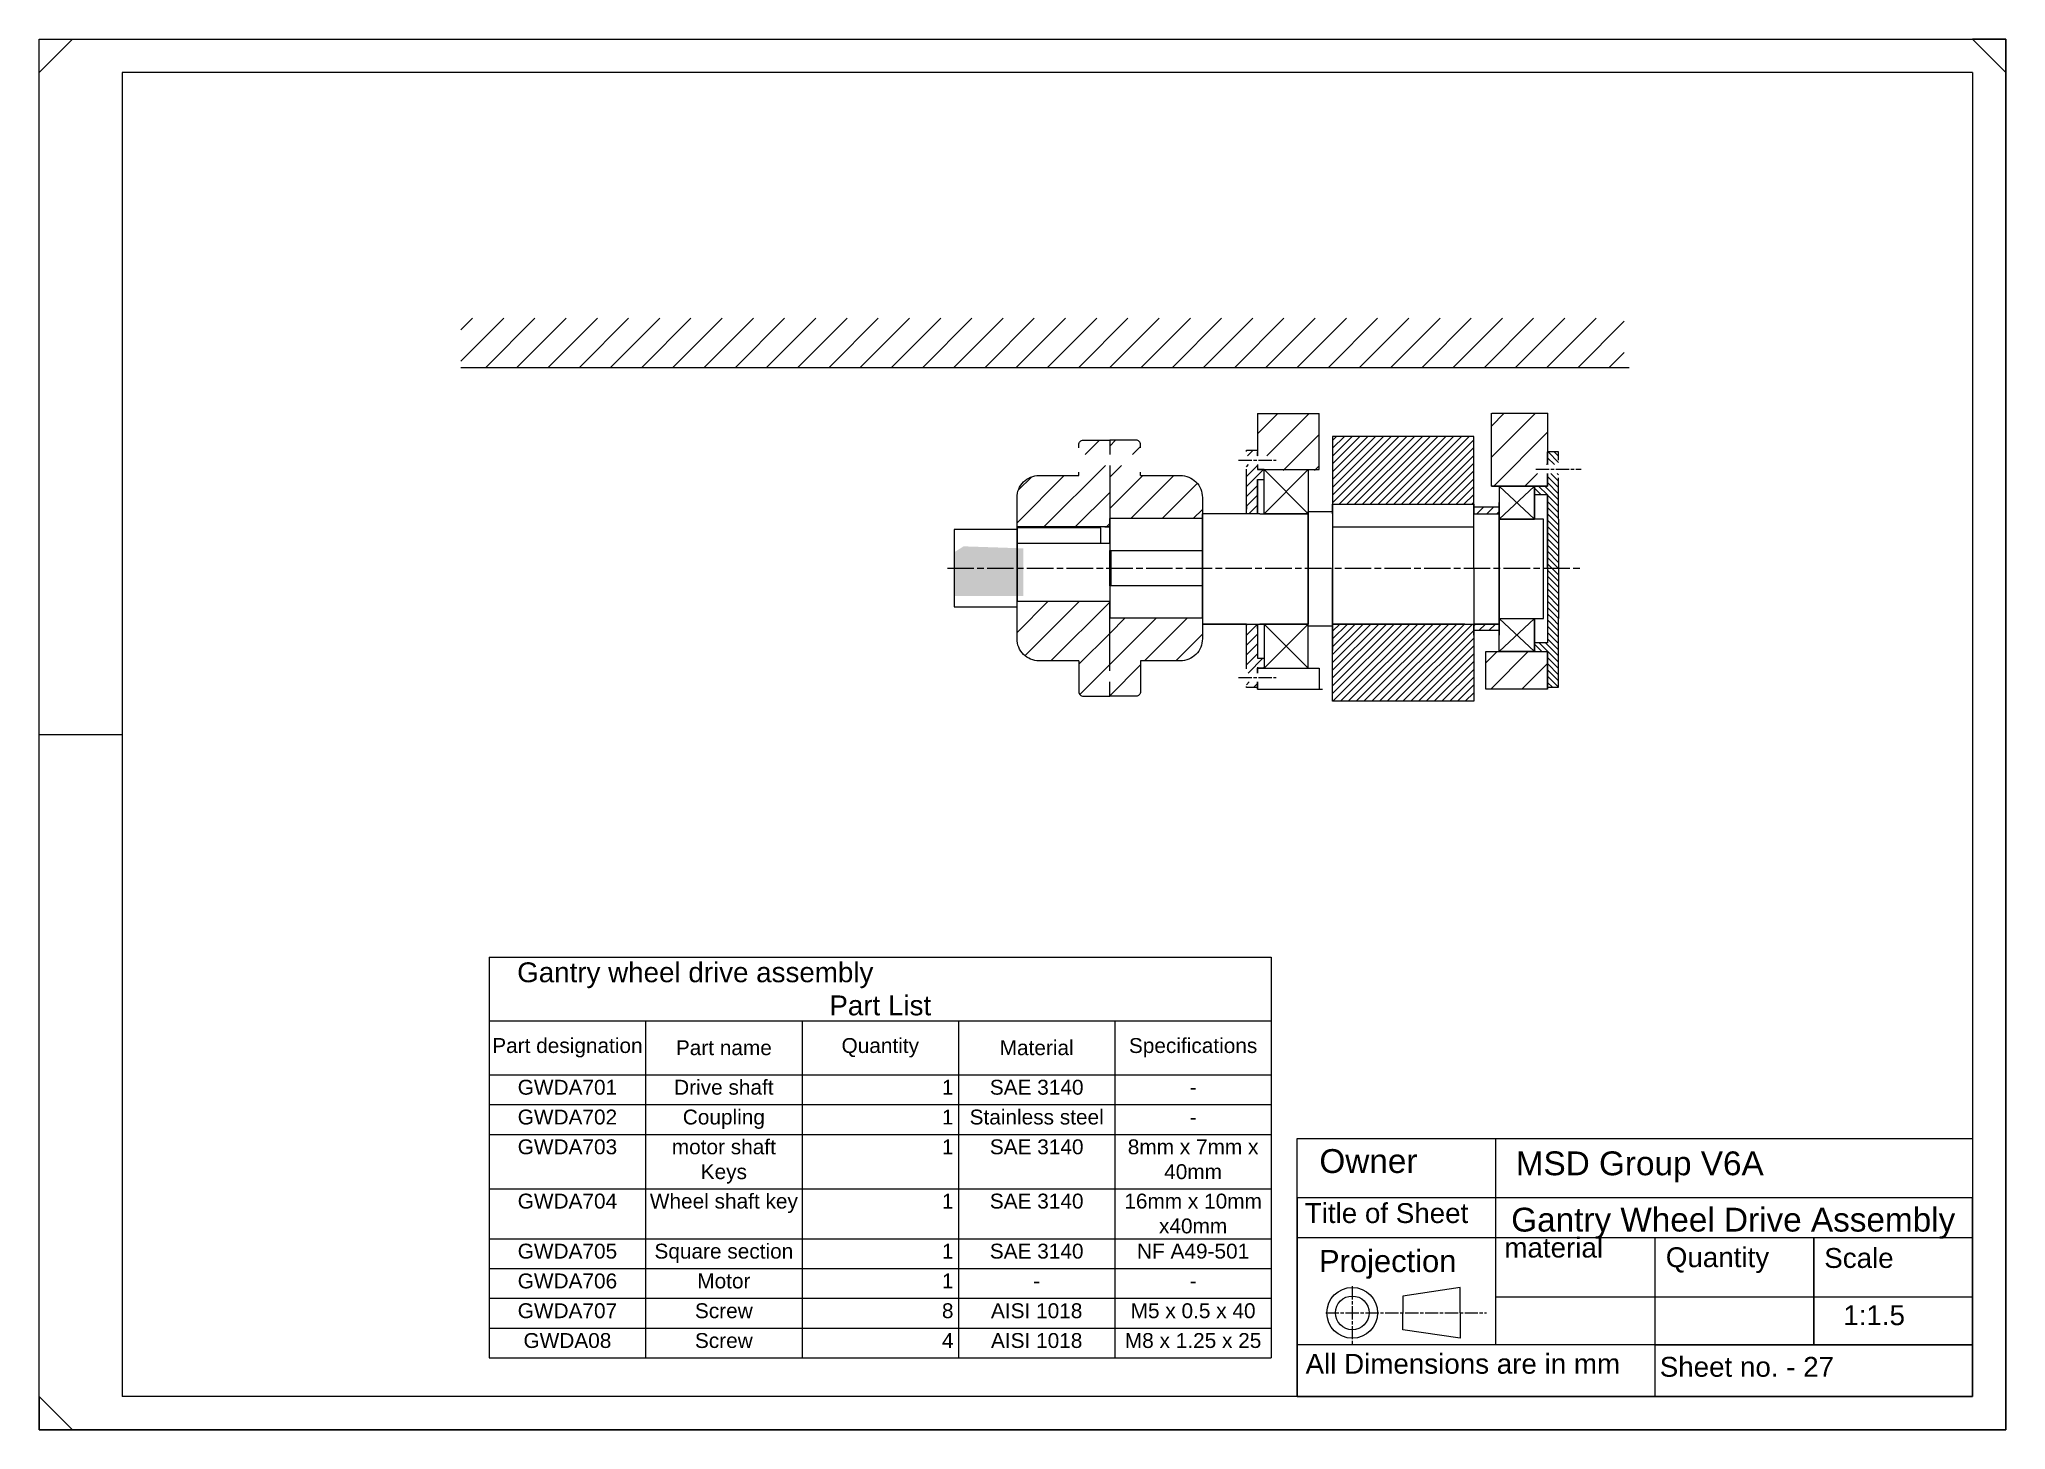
# Model space of a CAD drawing. Header units: millimetres. Extents: x -15074 to 21675, y -7568 to 6574.
# Drawn here: x -14671 to -13780, y -2245 to -1615 of the extents above; entities that cross this region are included whole.
import ezdxf

# ---------------------------------------------------------------- set-up
doc = ezdxf.new("R2010")
doc.units = ezdxf.units.MM
for name, pattern in [('AM_ISO08W050', [18, 12, -1.5, 3, -1.5]), ('AM_ISO08W050x2', [9, 6, -0.75, 1.5, -0.75]), ('Amconstr', [9999, 9999, 0])]:
    doc.linetypes.add(name, pattern=pattern)
for name, color, linetype, lineweight in [('AM_4', 92, 'Continuous', 25), ('AM_7', 142, 'AM_ISO08W050', 25), ('AM_8', 1, 'Continuous', 25), ('AM_CL', 1, 'Amconstr', 25)]:
    doc.layers.add(name, color=color, linetype=linetype, lineweight=lineweight)
doc.styles.get("Standard").update_dxf_attribs({"font": 'arial.ttf'})
doc.linetypes.add('Amzigzag', pattern='A,0.0001,[136,genltshp.shx,S=0.04,R=0,X=0,Y=0],-11', length=11.0001)
pattern_1 = [(45, (-17319.0315, -3584.497), (-2.245064, 2.245064), [])]
pattern_2 = [(135, (-338765.5986, -106396.4363), (-1.414213562, -1.414213562), [])]
pattern_3 = [(45, (-22267.2, -4407.257), (-7.071068, 7.071068), [])]
pattern_4 = [(45, (-16763.629, -3351.168), (-7.071068, 7.071068), [])]

msp = doc.modelspace()

# ---------------------------------------------------------------- texts
at = {"attachment_point": 1}
for s, width, gutter_width, heights, insert, char_height in [(' Owner', 75.92647, 22.5, [0], (-14095.556, -2118.009), 10.8), ('MSD Group V6A', 169.10896, 22.5, [0], (-14002.374, -2119.043), 10.8), ('Title of Sheet', 82.13864, 22.5, [0], (-14097.972, -2142.492), 9), ('Gantry Wheel Drive Assembly', 242.8387, 22.5, [0], (-14004.445, -2144.561), 10.8), ('Projection', 91.82755, 50.122, [0], (-14091.548, -2163.718), 10.0244), ('material', 68.15644, 22.5, [0], (-14007.551, -2158.131), 9), ('Quantity', 60.39605, 22.5, [0], (-13934.385, -2162.492), 9), ('Scale', 62.12165, 22.5, [0], (-13862.6, -2162.837), 9), ('\\pxi-3,l4,t4;1:1.5', 61.42069, 22.5, [0], (-13862.99, -2188.772), 9), ('All Dimensions are in mm', 173.76882, 22.5, [0], (-14097.627, -2210.768), 9), ('Sheet no. - 27', 130.8006, 22.5, [3.259], (-13937.146, -2212.148), 9)]:
    msp.add_mtext_dynamic_manual_height_columns(s, width=width, gutter_width=gutter_width, heights=heights, dxfattribs=dict(at, insert=insert, char_height=char_height))

# ---------------------------------------------------------------- blocks, each defined once
blk = doc.blocks.new('*T276')
at = {"color": 0, "linetype": 'ByBlock', "lineweight": -2, "transparency": 16777216}
for p, q in [((0, 0), (354.39, 0)), ((0, 0), (0, -181.56)), ((354.39, 0), (354.39, -181.56)), ((0, -28.8), (354.39, -28.8)), ((70.88, -28.8), (70.88, -181.56)), ((141.76, -28.8), (141.76, -181.56)), ((212.63, -28.8), (212.63, -181.56)), ((283.51, -28.8), (283.51, -181.56)), ((0, -53.29), (354.39, -53.29)), ((0, -66.79), (354.39, -66.79)), ((0, -80.29), (354.39, -80.29)), ((0, -104.88), (354.39, -104.88)), ((0, -127.56), (354.39, -127.56)), ((0, -141.06), (354.39, -141.06)), ((0, -154.56), (354.39, -154.56)), ((0, -168.06), (354.39, -168.06)), ((0, -181.56), (354.39, -181.56))]:
    blk.add_line(p, q, dxfattribs=at)
at = {"color": 0, "transparency": 16777216}
for s, insert, char_height, width, attachment_point in [('Gantry wheel drive assembly                                                 Part List', (177.2, -14.4), 9, 349.8916, 5), ('Part designation', (35.44, -41.04), 6.75, 66.3783, 5), ('Part name', (106.32, -41.04), 6.75, 66.3783, 5), ('Quantity', (177.2, -41.04), 6.75, 66.3783, 5), ('Material', (248.07, -41.04), 6.75, 66.3783, 5), ('Specifications', (318.95, -41.04), 6.75, 66.3783, 5), ('GWDA701', (35.44, -55.54), 6.75, 66.3783, 2), ('Drive shaft', (106.32, -55.54), 6.75, 66.3783, 2), ('1', (210.38, -55.54), 6.75, 66.3783, 3), ('SAE 3140', (248.07, -55.54), 6.75, 66.3783, 2), ('-', (318.95, -55.54), 6.75, 66.3783, 2), ('GWDA702', (35.44, -69.04), 6.75, 66.3783, 2), ('Coupling', (106.32, -69.04), 6.75, 66.3783, 2), ('1', (210.38, -69.04), 6.75, 66.3783, 3), ('Stainless steel', (248.07, -69.04), 6.75, 66.3783, 2), ('-', (318.95, -69.04), 6.75, 66.3783, 2), ('GWDA703', (35.44, -82.54), 6.75, 66.3783, 2), ('motor shaft Keys', (106.32, -82.54), 6.75, 66.3783, 2), ('1', (210.38, -82.54), 6.75, 66.3783, 3), ('SAE 3140', (248.07, -82.54), 6.75, 66.3783, 2), ('8mm x 7mm x 40mm', (318.95, -82.54), 6.75, 66.3783, 2), ('Wheel shaft key', (106.32, -107.13), 6.75, 66.3783, 2), ('GWDA704', (35.44, -107.13), 6.75, 66.3783, 2), ('1', (210.38, -107.13), 6.75, 66.3783, 3), ('SAE 3140', (248.07, -107.13), 6.75, 66.3783, 2), ('16mm x 10mm x40mm', (318.95, -107.13), 6.75, 66.3783, 2), ('GWDA705', (35.44, -129.81), 6.75, 66.3783, 2), ('Square section', (106.32, -129.81), 6.75, 66.3783, 2), ('1', (210.38, -129.81), 6.75, 66.3783, 3), ('SAE 3140', (248.07, -129.81), 6.75, 66.3783, 2), ('NF A49-501', (318.95, -129.81), 6.75, 66.3783, 2), ('GWDA706', (35.44, -143.31), 6.75, 66.3783, 2), ('Motor', (106.32, -143.31), 6.75, 66.3783, 2), ('1', (210.38, -143.31), 6.75, 66.3783, 3), ('-', (248.07, -143.31), 6.75, 66.3783, 2), ('-', (318.95, -143.31), 6.75, 66.3783, 2), ('GWDA707', (35.44, -156.81), 6.75, 66.3783, 2), ('Screw', (106.32, -156.81), 6.75, 66.3783, 2), ('8', (210.38, -156.81), 6.75, 66.3783, 3), ('AISI 1018', (248.07, -156.81), 6.75, 66.3783, 2), ('M5 x 0.5 x 40', (318.95, -156.81), 6.75, 66.3783, 2), ('GWDA08', (35.44, -170.31), 6.75, 66.3783, 2), ('Screw', (106.32, -170.31), 6.75, 66.3783, 2), ('4', (210.38, -170.31), 6.75, 66.3783, 3), ('AISI 1018', (248.07, -170.31), 6.75, 66.3783, 2), ('M8 x 1.25 x 25', (318.95, -170.31), 6.75, 66.3783, 2)]:
    blk.add_mtext(s, dxfattribs=dict(at, insert=insert, char_height=char_height, width=width, attachment_point=attachment_point))

# ---------------------------------------------------------------- hatches: boundary and pattern name
h = msp.add_hatch()
h.set_pattern_fill('ANSI31', color=256)
h.set_pattern_definition(pattern_1)
h.paths.add_polyline_path([(-14119.425, -1801.228), (-14124.425, -1801.228), (-14124.425, -1801.855), (-14124.425, -1803.855), (-14123.725, -1803.855), (-14123.025, -1803.855), (-14119.425, -1803.855)])
h.paths.add_polyline_path([(-14119.425, -1906.319), (-14123.025, -1906.319), (-14123.725, -1906.319), (-14124.425, -1906.319), (-14124.425, -1908.319), (-14124.425, -1908.768), (-14119.425, -1908.768)])
h.paths.add_polyline_path([(-14119.425, -1880.073), (-14124.425, -1880.073), (-14124.425, -1900.319), (-14124.425, -1902.319), (-14123.725, -1902.319), (-14123.025, -1902.319), (-14119.425, -1902.319), (-14119.425, -1900.073), (-14116.425, -1900.073), (-14116.425, -1895.587), (-14119.425, -1895.587)])
h.paths.add_polyline_path([(-14124.425, -1830.073), (-14119.425, -1830.073), (-14119.425, -1814.559), (-14116.425, -1814.559), (-14116.425, -1810.073), (-14119.425, -1810.073), (-14119.425, -1807.855), (-14123.025, -1807.855), (-14123.725, -1807.855), (-14124.425, -1807.855), (-14124.425, -1809.855)])
h = msp.add_hatch()
h.set_pattern_fill('ANSI31', color=256)
h.set_pattern_definition(pattern_1)
h.paths.add_polyline_path([(-14009.96, -1830.073), (-14009.96, -1827.073), (-14021.393, -1827.073), (-14021.393, -1830.073)])
h.paths.add_polyline_path([(-14009.96, -1883.073), (-14009.96, -1880.073), (-14021.393, -1880.073), (-14021.393, -1882.087), (-14021.376, -1882.087), (-14021.376, -1883.073)])
at = {"layer": 'AM_8'}
h = msp.add_hatch(dxfattribs=at)
h.set_pattern_fill('_U', color=256, scale=10, angle=45, style=0, pattern_type=0)
h.set_pattern_definition(pattern_4)
h.paths.add_polyline_path([(-14480.425, -1763.766), (-13953.287, -1763.766), (-13953.287, -1741.468), (-14480.425, -1741.468)])
at = {"layer": 'AM_8', "true_color": 0x000000}
h = msp.add_hatch(dxfattribs=at)
h.set_pattern_fill('_U', color=18, scale=10, angle=45, style=0, pattern_type=0)
h.set_pattern_definition([(45, (-20794.453, -3929.301), (-7.071068, 7.071068), [])])
edge = h.paths.add_edge_path()
edge.add_line((-14119.425, -1807.855), (-14109.025, -1807.855))
edge.add_line((-14109.025, -1807.855), (-14108.425, -1807.255))
edge.add_line((-14108.425, -1807.255), (-14108.425, -1804.455))
edge.add_line((-14108.425, -1804.455), (-14109.025, -1803.855))
edge.add_line((-14109.025, -1803.855), (-14119.425, -1803.855))
edge.add_line((-14119.425, -1784.682), (-14119.425, -1803.855))
edge.add_line((-14091.425, -1784.682), (-14119.425, -1784.682))
edge.add_line((-14091.425, -1810.587), (-14091.425, -1784.682))
edge.add_line((-14119.425, -1810.073), (-14091.425, -1810.073))
edge.add_line((-14119.425, -1807.855), (-14119.425, -1810.587))
h.paths.add_polyline_path([(-14109.025, -1807.855), (-14108.425, -1807.255), (-14108.425, -1804.455), (-14109.025, -1803.855), (-14119.425, -1803.855), (-14119.425, -1807.855)], flags=16)
h.paths.add_polyline_path([(-14109.025, -1807.855), (-14108.425, -1807.255), (-14108.425, -1804.455), (-14109.025, -1803.855), (-14119.425, -1803.855), (-14119.425, -1807.855)], flags=16)
h = msp.add_hatch(dxfattribs=at)
h.set_pattern_fill('_U', color=18, scale=10, angle=45, style=0, pattern_type=0)
h.set_pattern_definition([(45, (-20790.988, -3929.301), (-7.071068, 7.071068), [])])
edge = h.paths.add_edge_path(flags=0)
edge.add_line((-13987.96, -1807.837), (-13998.36, -1807.837))
edge.add_line((-13998.36, -1807.837), (-13998.96, -1808.437))
edge.add_line((-13998.96, -1808.437), (-13998.96, -1811.237))
edge.add_line((-13998.96, -1811.237), (-13998.36, -1811.837))
edge.add_line((-13998.36, -1811.837), (-13987.96, -1811.837))
edge.add_line((-13987.96, -1817.587), (-13987.96, -1811.837))
edge.add_line((-14013.453, -1817.587), (-13987.96, -1817.587))
edge.add_line((-14013.453, -1784.565), (-14013.453, -1817.587))
edge.add_line((-13987.96, -1784.565), (-14013.453, -1784.565))
edge.add_line((-13987.96, -1807.837), (-13987.96, -1784.565))
edge = h.paths.add_edge_path(flags=0)
edge.add_line((-13987.96, -1807.837), (-13998.36, -1807.837))
edge.add_line((-13987.96, -1811.837), (-13987.96, -1807.837))
edge.add_line((-13998.36, -1811.837), (-13987.96, -1811.837))
edge.add_line((-13998.96, -1811.237), (-13998.36, -1811.837))
edge.add_line((-13998.96, -1808.437), (-13998.96, -1811.237))
edge.add_line((-13998.36, -1807.837), (-13998.96, -1808.437))
edge = h.paths.add_edge_path(flags=0)
edge.add_line((-13987.96, -1807.837), (-13998.36, -1807.837))
edge.add_line((-13987.96, -1811.837), (-13987.96, -1807.837))
edge.add_line((-13998.36, -1811.837), (-13987.96, -1811.837))
edge.add_line((-13998.96, -1811.237), (-13998.36, -1811.837))
edge.add_line((-13998.96, -1808.437), (-13998.96, -1811.237))
edge.add_line((-13998.36, -1807.837), (-13998.96, -1808.437))
h = msp.add_hatch(dxfattribs=at)
h.set_pattern_fill('_U', color=18, scale=10, angle=45, style=0, pattern_type=0)
h.set_pattern_definition(pattern_4)
edge = h.paths.add_edge_path()
edge.add_line((-14200.375, -1798.766), (-14200.375, -1803.266))
edge.add_line((-14200.375, -1803.266), (-14186.375, -1803.266))
edge.add_line((-14186.375, -1803.266), (-14186.375, -1796.766))
edge.add_line((-14186.375, -1796.766), (-14198.375, -1796.766))
edge.add_arc((-14198.375, -1798.766), 2, 90, 180)
h = msp.add_hatch(dxfattribs=at)
h.set_pattern_fill('_U', color=18, scale=10, angle=45, style=0, pattern_type=0)
h.set_pattern_definition(pattern_3)
edge = h.paths.add_edge_path(flags=0)
edge.add_line((-14172.375, -1803.266), (-14186.375, -1803.266))
edge.add_line((-14186.375, -1796.766), (-14186.375, -1803.266))
edge.add_line((-14174.375, -1796.766), (-14186.375, -1796.766))
edge.add_arc((-14174.375, -1798.766), 2, 0, 90)
edge.add_line((-14172.375, -1803.266), (-14172.375, -1798.766))
edge = h.paths.add_edge_path(flags=0)
edge.add_line((-14186.375, -1808.266), (-14172.375, -1808.266))
edge.add_line((-14172.375, -1812.766), (-14172.375, -1808.266))
edge.add_line((-14154.375, -1812.766), (-14172.375, -1812.766))
edge.add_arc((-14154.375, -1822.766), 10, 0, 90)
edge.add_line((-14144.375, -1832.266), (-14144.375, -1822.766))
edge.add_line((-14186.375, -1832.266), (-14144.375, -1832.266))
edge.add_line((-14186.375, -1808.266), (-14186.375, -1832.266))
edge = h.paths.add_edge_path(flags=0)
edge.add_line((-14186.375, -1808.266), (-14172.375, -1808.266))
edge.add_line((-14186.375, -1803.266), (-14186.375, -1808.266))
edge.add_line((-14172.375, -1803.266), (-14186.375, -1803.266))
edge.add_line((-14172.375, -1808.266), (-14172.375, -1803.266))
edge = h.paths.add_edge_path(flags=0)
edge.add_line((-14186.375, -1808.266), (-14172.375, -1808.266))
edge.add_line((-14186.375, -1803.266), (-14186.375, -1808.266))
edge.add_line((-14172.375, -1803.266), (-14186.375, -1803.266))
edge.add_line((-14172.375, -1808.266), (-14172.375, -1803.266))
h = msp.add_hatch(dxfattribs=at)
h.set_pattern_fill('_U', color=18, scale=2.5, angle=45, style=0, pattern_type=0)
h.set_pattern_definition([(45, (-17319.0315, -3584.497), (-1.767767, 1.767767), [])])
h.paths.add_polyline_path([(-14021.425, -1795.087), (-14085.425, -1795.087), (-14085.425, -1825.773), (-14021.425, -1825.773)])
h = msp.add_hatch(dxfattribs=at)
h.set_pattern_fill('_U', color=18, scale=10, angle=45, style=0, pattern_type=0)
h.set_pattern_definition(pattern_4)
edge = h.paths.add_edge_path()
edge.add_line((-14186.375, -1808.266), (-14200.375, -1808.266))
edge.add_line((-14200.375, -1808.266), (-14200.375, -1812.766))
edge.add_line((-14200.375, -1812.766), (-14218.375, -1812.766))
edge.add_arc((-14218.375, -1822.766), 10, 90, 180)
edge.add_line((-14228.375, -1822.766), (-14228.375, -1836.101))
edge.add_line((-14228.375, -1836.101), (-14186.375, -1836.101))
edge.add_line((-14186.375, -1836.101), (-14186.375, -1808.266))
h = msp.add_hatch(dxfattribs=at)
h.set_pattern_fill('_U', color=18, scale=2, angle=135, style=0, pattern_type=0)
h.set_pattern_definition(pattern_2)
h.paths.add_polyline_path([(-13982.96, -1807.837), (-13987.96, -1807.837), (-13987.96, -1802.087), (-13982.96, -1802.087)], flags=0)
h.paths.add_polyline_path([(-13987.96, -1811.837), (-13982.96, -1811.837), (-13982.96, -1832.546), (-13987.96, -1832.546), (-13987.96, -1821.587), (-13993.96, -1821.587), (-13993.96, -1817.587), (-13987.96, -1817.587)], flags=0)
edge = h.paths.add_edge_path(flags=0)
edge.add_line((-13987.96, -1811.837), (-13982.96, -1811.837))
edge.add_line((-13987.96, -1811.837), (-13987.96, -1807.837))
edge.add_line((-13982.96, -1807.837), (-13987.96, -1807.837))
edge.add_line((-13982.96, -1807.837), (-13982.96, -1811.837))
edge = h.paths.add_edge_path(flags=0)
edge.add_line((-13987.96, -1811.837), (-13982.96, -1811.837))
edge.add_line((-13987.96, -1811.837), (-13987.96, -1807.837))
edge.add_line((-13982.96, -1807.837), (-13987.96, -1807.837))
edge.add_line((-13982.96, -1807.837), (-13982.96, -1811.837))
h = msp.add_hatch(dxfattribs=at)
h.set_pattern_fill('_U', color=18, scale=2, angle=135, style=0, pattern_type=0)
h.set_pattern_definition(pattern_2)
h.paths.add_polyline_path([(-13982.96, -1832.587), (-13982.96, -1877.587), (-13987.96, -1877.587), (-13987.96, -1832.587)])
at = {"layer": 'AM_8', "true_color": 0xffffff}
h = msp.add_hatch(dxfattribs=at)
h.set_pattern_fill('_U', scale=0.0001, angle=45, style=0, pattern_type=0)
h.set_pattern_definition([(45, (-22267.20010603, -4407.25667706), (-7.07106781187e-05, 7.07106781187e-05), [])])
h.paths.add_polyline_path([(-14256.911, -1847.616), (-14256.911, -1861.916), (-14256.911, -1867.371), (-14225.56, -1867.371), (-14225.56, -1845.785), (-14252.585, -1844.869)])
at = {"layer": 'AM_8', "true_color": 0x000000}
h = msp.add_hatch(dxfattribs=at)
h.set_pattern_fill('_U', color=18, scale=10, angle=45, style=0, pattern_type=0)
h.set_pattern_definition(pattern_3)
edge = h.paths.add_edge_path()
edge.add_arc((-14218.375, -1886.766), 10, 180, 270)
edge.add_line((-14218.375, -1896.766), (-14200.375, -1896.766))
edge.add_line((-14200.375, -1896.766), (-14200.375, -1910.766))
edge.add_arc((-14198.375, -1910.766), 2, 180, 270)
edge.add_line((-14198.375, -1912.766), (-14186.375, -1912.766))
edge.add_line((-14186.375, -1912.766), (-14186.375, -1869.766))
edge.add_line((-14186.375, -1869.766), (-14228.375, -1869.766))
edge.add_line((-14228.375, -1869.766), (-14228.375, -1886.766))
h = msp.add_hatch(dxfattribs=at)
h.set_pattern_fill('_U', color=18, scale=10, angle=45, style=0, pattern_type=0)
h.set_pattern_definition(pattern_3)
edge = h.paths.add_edge_path()
edge.add_line((-14186.375, -1912.766), (-14174.375, -1912.766))
edge.add_arc((-14174.375, -1910.766), 2, 270, 360)
edge.add_line((-14172.375, -1910.766), (-14172.375, -1896.766))
edge.add_line((-14172.375, -1896.766), (-14154.375, -1896.766))
edge.add_arc((-14154.375, -1886.766), 10, 270, 360)
edge.add_line((-14144.375, -1886.766), (-14144.375, -1877.266))
edge.add_line((-14144.375, -1877.266), (-14186.375, -1877.266))
edge.add_line((-14186.375, -1877.266), (-14186.375, -1912.766))
h = msp.add_hatch(dxfattribs=at)
h.set_pattern_fill('_U', color=18, scale=2, angle=135, style=0, pattern_type=0)
h.set_pattern_definition(pattern_2)
h.paths.add_polyline_path([(-13993.96, -1892.587), (-13993.96, -1888.587), (-13987.96, -1888.587), (-13987.96, -1877.587), (-13982.96, -1877.587), (-13982.96, -1908.704), (-13987.96, -1908.704), (-13987.96, -1892.587)])
h = msp.add_hatch(dxfattribs=at)
h.set_pattern_fill('_U', color=18, scale=2.5, angle=45, style=0, pattern_type=0)
h.set_pattern_definition([(45, (-17318.999, -3582.483), (-1.767767, 1.767767), [])])
h.paths.add_polyline_path([(-14021.393, -1880.073), (-14085.393, -1880.073), (-14085.393, -1915.073), (-14021.393, -1915.073)])
h = msp.add_hatch(dxfattribs=at)
h.set_pattern_fill('_U', color=18, scale=10, angle=45, style=0, pattern_type=0)
h.set_pattern_definition([(45, (-339170.722, -106321.976), (-7.0710678, 7.0710678), [])])
h.paths.add_polyline_path([(-13987.96, -1892.587), (-13987.96, -1909.587), (-14015.96, -1909.587), (-14015.96, -1892.587)])

# ---------------------------------------------------------------- linework, layer by layer
for p, q in [((-14671.394, -1630.131), (-14656.394, -1615.131)), ((-13780.394, -1630.131), (-13795.394, -1615.131)), ((-14633.894, -1630.131), (-14633.894, -1645.131)), ((-13795.394, -1630.131), (-13795.394, -1645.131)), ((-14480.425, -1763.766), (-13950.986, -1763.766)), ((-14124.425, -1801.855), (-14124.425, -1801.228)), ((-14096.425, -1830.073), (-14116.425, -1810.073)), ((-14116.425, -1810.073), (-14116.425, -1810.073)), ((-14116.425, -1830.073), (-14096.425, -1810.073)), ((-14009.96, -1832.587), (-13993.96, -1817.587)), ((-13993.96, -1832.587), (-14009.96, -1817.587)), ((-13993.96, -1817.587), (-13993.96, -1832.587)), ((-13993.96, -1817.587), (-13987.96, -1817.587)), ((-14118.386, -1830.073), (-14144.425, -1830.113)), ((-14144.425, -1830.113), (-14144.325, -1879.419)), ((-14009.96, -1882.087), (-14009.96, -1827.087)), ((-14256.911, -1843.56), (-14256.911, -1865.972)), ((-14228.375, -1843.56), (-14228.375, -1869.766)), ((-14188.609, -1836.101), (-14186.375, -1836.101)), ((-14009.96, -1877.587), (-13993.96, -1892.587)), ((-13993.96, -1877.587), (-14009.96, -1892.587)), ((-13993.96, -1892.587), (-13993.96, -1877.587)), ((-14124.425, -1880.073), (-14144.375, -1880.073)), ((-14144.375, -1880.073), (-14096.425, -1880.073)), ((-14116.425, -1900.073), (-14096.425, -1880.073)), ((-14116.425, -1880.073), (-14096.425, -1900.073)), ((-14021.425, -1882.087), (-14021.376, -1882.087)), ((-14015.96, -1892.587), (-13987.96, -1892.587)), ((-14124.425, -1908.768), (-14124.425, -1908.319)), ((-14119.425, -1909.587), (-14091.425, -1909.587)), ((-14118.025, -1909.587), (-14090.025, -1909.587)), ((-14671.394, -1930.131), (-14633.894, -1930.131)), ((-14027.605, -2180.695), (-14053.564, -2184.564)), ((-14027.605, -2184.564), (-14027.605, -2180.695)), ((-14076.469, -2192.195), (-14076.469, -2192.195)), ((-14076.469, -2192.195), (-14076.469, -2192.195)), ((-14027.605, -2203.695), (-14053.564, -2199.826)), ((-14027.605, -2199.826), (-14027.605, -2203.695)), ((-13939.394, -2206.731), (-13939.394, -2230.131)), ((-14671.394, -2230.131), (-14656.394, -2245.131))]:
    msp.add_line(p, q)
for points in [[(-14671.394, -1615.131), (-13780.394, -1615.131), (-13780.394, -2245.131), (-14671.394, -2245.131)], [(-14085.425, -1825.773), (-14021.425, -1825.773), (-14021.425, -1795.087), (-14085.425, -1795.087)], [(-14096.425, -1830.073), (-14116.425, -1830.073), (-14116.425, -1810.073), (-14096.425, -1810.073)], [(-14013.453, -1817.587), (-13987.96, -1817.587), (-13987.96, -1817.587), (-14013.453, -1817.587)], [(-14009.96, -1832.587), (-13993.96, -1832.587), (-13993.96, -1817.587), (-14009.96, -1817.587)], [(-14085.425, -1881.073), (-14096.425, -1881.073), (-14096.425, -1829.073), (-14085.425, -1829.073)], [(-14021.393, -1830.073), (-14009.96, -1830.073), (-14009.96, -1827.073), (-14021.393, -1827.073)], [(-14228.375, -1837.266), (-14256.911, -1837.266), (-14256.911, -1872.266), (-14228.375, -1872.266)], [(-14186.361, -1836.101), (-14228.375, -1836.101), (-14228.375, -1843.431), (-14186.361, -1843.431)], [(-14228.375, -1843.431), (-14190.375, -1843.431), (-14190.375, -1836.431), (-14228.375, -1836.431)], [(-14186.361, -1846.766), (-14144.375, -1846.766), (-14144.375, -1862.766), (-14186.361, -1862.766)], [(-14185.749, -1846.766), (-14144.375, -1846.766), (-14144.375, -1862.766), (-14185.749, -1862.766)], [(-14009.96, -1877.587), (-13993.96, -1877.587), (-13993.96, -1892.587), (-14009.96, -1892.587)], [(-14096.425, -1880.073), (-14116.425, -1880.073), (-14116.425, -1900.073), (-14096.425, -1900.073)], [(-14085.393, -1880.073), (-14021.393, -1880.073), (-14021.393, -1915.073), (-14085.393, -1915.073)], [(-14021.393, -1880.073), (-14009.96, -1880.073), (-14009.96, -1883.073), (-14021.393, -1883.073)], [(-14015.96, -1892.587), (-13987.96, -1892.587), (-13987.96, -1909.587), (-14015.96, -1909.587)], [(-14101.394, -2113.131), (-13795.394, -2113.131), (-13795.394, -2230.131), (-14101.394, -2230.131)], [(-14101.394, -2230.131), (-13795.394, -2230.131), (-13795.394, -2140.131), (-14101.394, -2140.131)], [(-14101.394, -2230.131), (-13795.394, -2230.131), (-13795.394, -2158.131), (-14101.394, -2158.131)], [(-13867.394, -2158.131), (-13939.394, -2158.131), (-13939.394, -2206.731), (-13867.394, -2206.731)], [(-13795.394, -2158.131), (-13867.394, -2158.131), (-13867.394, -2206.731), (-13795.394, -2206.731)], [(-14101.394, -2230.131), (-13795.394, -2230.131), (-13795.394, -2206.731), (-14101.394, -2206.731)]]:
    msp.add_lwpolyline(points, close=True)
for points in [[(-14633.894, -2245.131), (-14671.394, -2245.131), (-14671.394, -1615.131), (-14633.894, -1615.131)], [(-14671.394, -1630.131), (-14671.394, -1615.131), (-13780.394, -1615.131), (-13780.394, -1630.131)], [(-13795.394, -2245.131), (-13780.394, -2245.131), (-13780.394, -1615.131), (-13795.394, -1615.131)], [(-14633.894, -1630.131), (-14633.894, -2230.131)], [(-13795.394, -1630.131), (-14633.894, -1630.131)], [(-13795.394, -1630.131), (-13795.394, -2230.131)], [(-14119.425, -1784.682), (-14119.425, -1803.855)], [(-14091.496, -1810.073), (-14091.496, -1784.682)], [(-13987.96, -1811.837), (-13987.96, -1817.587), (-14013.416, -1817.587), (-14013.416, -1784.565)], [(-13987.96, -1784.565), (-13987.96, -1807.837)], [(-14021.393, -1855.073), (-14021.393, -1795.073), (-14085.425, -1795.073), (-14085.425, -1855.073)], [(-14186.375, -1808.266), (-14186.375, -1832.266)], [(-14186.375, -1808.266), (-14186.375, -1832.266)], [(-14124.425, -1801.228), (-14119.425, -1801.228), (-14119.425, -1803.855)], [(-14119.425, -1807.826), (-14119.425, -1810.073), (-14091.425, -1810.073), (-14091.425, -1800.559)], [(-14119.425, -1803.855), (-14119.425, -1802.087)], [(-14119.425, -1803.855), (-14119.425, -1802.087)], [(-14119.425, -1807.855), (-14119.425, -1810.073)], [(-13987.96, -1807.837), (-13987.96, -1802.087)], [(-13987.96, -1807.837), (-13987.96, -1802.087)], [(-13982.96, -1805.837), (-13982.96, -1802.087), (-13987.96, -1802.087), (-13987.96, -1807.837)], [(-14200.375, -1812.766), (-14200.375, -1811.266)], [(-14172.375, -1812.766), (-14172.375, -1811.266)], [(-14124.425, -1828.087), (-14124.425, -1809.855)], [(-14119.425, -1814.559), (-14116.425, -1814.559), (-14116.425, -1810.073), (-14119.425, -1810.073)], [(-14119.425, -1828.059), (-14119.425, -1814.559)], [(-14119.425, -1814.587), (-14119.425, -1828.087)], [(-14009.96, -1817.587), (-13987.96, -1817.587), (-13987.96, -1811.837)], [(-14009.96, -1817.587), (-13987.96, -1817.587), (-13987.96, -1811.837)], [(-13987.96, -1821.587), (-13993.96, -1821.587), (-13993.96, -1817.587), (-13987.96, -1817.587)], [(-13987.96, -1811.837), (-13987.96, -1817.587)], [(-13982.96, -1832.587), (-13982.96, -1813.837)], [(-14124.425, -1826.087), (-14124.425, -1828.087)], [(-14119.425, -1828.087), (-14119.425, -1826.087)], [(-14085.425, -1830.073), (-14085.425, -1825.773), (-14021.393, -1825.773), (-14021.393, -1830.073)], [(-14009.96, -1828.059), (-14009.96, -1825.059)], [(-13987.96, -1821.587), (-13987.96, -1832.587)], [(-14186.375, -1877.266), (-14144.375, -1877.266), (-14144.375, -1832.266), (-14186.375, -1832.266)], [(-14186.375, -1836.101), (-14186.375, -1832.266), (-14186.361, -1832.266), (-14186.361, -1877.266), (-14186.375, -1877.266), (-14186.375, -1869.766)], [(-14124.425, -1830.073), (-14124.425, -1828.087)], [(-14119.425, -1828.087), (-14119.425, -1830.073)], [(-14119.425, -1830.073), (-14119.425, -1828.087)], [(-14118.425, -1830.073), (-14096.425, -1830.073), (-14096.425, -1880.073), (-14118.425, -1880.073)], [(-14085.425, -1829.073), (-14085.425, -1883.087)], [(-14085.425, -1830.073), (-14085.425, -1836.073), (-14021.393, -1836.073), (-14021.393, -1830.073)], [(-14021.376, -1828.087), (-14021.393, -1828.087)], [(-14021.393, -1836.073), (-14021.393, -1830.073), (-14009.96, -1830.073), (-14009.96, -1880.073), (-14021.393, -1880.073)], [(-14009.96, -1877.587), (-13989.768, -1877.587), (-13989.768, -1832.587), (-14009.96, -1832.587)], [(-14009.803, -1832.587), (-14009.803, -1832.439)], [(-13987.96, -1855.087), (-13987.96, -1832.587)], [(-13987.96, -1832.587), (-13987.96, -1877.587)], [(-13982.96, -1832.587), (-13982.96, -1877.587)], [(-14228.375, -1839.766), (-14228.375, -1869.766), (-14186.375, -1869.766)], [(-14186.361, -1839.766), (-14186.361, -1869.766), (-14186.375, -1869.766)], [(-14021.393, -1855.073), (-14021.393, -1915.073), (-14085.425, -1915.073), (-14085.425, -1855.073)], [(-14186.375, -1901.266), (-14186.375, -1877.266)], [(-14186.375, -1901.266), (-14186.375, -1877.266)], [(-14009.803, -1877.734), (-14009.803, -1877.587)], [(-13987.96, -1877.587), (-13987.96, -1888.587)], [(-13987.96, -1892.587), (-13987.96, -1908.704), (-13982.96, -1908.704), (-13982.96, -1877.587)], [(-14124.425, -1882.087), (-14124.425, -1880.073)], [(-14124.425, -1884.087), (-14124.425, -1882.087)], [(-14124.425, -1900.319), (-14124.425, -1882.087)], [(-14119.425, -1880.073), (-14119.425, -1882.087)], [(-14119.425, -1882.087), (-14119.425, -1880.073)], [(-14119.425, -1882.087), (-14119.425, -1895.587)], [(-14119.425, -1882.087), (-14119.425, -1884.087)], [(-14085.425, -1882.087), (-14085.425, -1892.087)], [(-14085.425, -1892.087), (-14085.425, -1882.087)], [(-14085.425, -1882.087), (-14085.425, -1892.087)], [(-14025.393, -1880.073), (-14085.393, -1880.073)], [(-14021.376, -1885.087), (-14021.376, -1882.087)], [(-14009.96, -1882.087), (-14009.96, -1885.087)], [(-13987.96, -1888.587), (-13993.96, -1888.587), (-13993.96, -1892.587), (-13987.96, -1892.587)], [(-13982.96, -1892.587), (-13982.96, -1888.587)], [(-14124.425, -1899.587), (-14124.425, -1895.587)], [(-14119.425, -1895.587), (-14116.425, -1895.587), (-14116.425, -1900.073), (-14119.425, -1900.073)], [(-13987.96, -1909.587), (-13987.96, -1892.587)], [(-14119.425, -1906.319), (-14119.425, -1908.768), (-14124.425, -1908.768)], [(-14119.425, -1899.587), (-14119.425, -1902.319)], [(-14119.425, -1899.587), (-14119.425, -1902.319)], [(-14119.425, -1902.319), (-14119.425, -1900.073), (-14091.425, -1900.073), (-14091.425, -1909.587)], [(-14119.425, -1909.587), (-14119.425, -1906.319)], [(-14119.425, -1906.319), (-14119.425, -1909.587)], [(-14091.425, -1900.073), (-14091.425, -1909.587)], [(-14011.394, -2206.731), (-14011.394, -2113.131), (-13795.394, -2113.131), (-13795.394, -2230.131), (-14011.394, -2230.131)], [(-14101.394, -2185.131), (-14101.394, -2230.131), (-13795.394, -2230.131), (-13795.394, -2185.131), (-14011.394, -2185.131)], [(-14053.564, -2184.564), (-14053.564, -2192.195)], [(-14027.605, -2192.195), (-14027.605, -2184.564)], [(-14053.564, -2199.826), (-14053.564, -2192.195)], [(-14027.605, -2192.195), (-14027.605, -2199.826)], [(-14671.394, -2230.131), (-14671.394, -2245.131), (-13780.394, -2245.131), (-13780.394, -2230.131)], [(-13795.394, -2230.131), (-14633.894, -2230.131)]]:
    msp.add_lwpolyline(points)
for points in [[(-14200.375, -1800.266), (-14200.375, -1798.766, -0.4142136), (-14198.375, -1796.766), (-14186.375, -1796.766), (-14186.375, -1803.266)], [(-14172.375, -1800.266), (-14172.375, -1798.766, 0.4142136), (-14174.375, -1796.766), (-14186.375, -1796.766), (-14186.375, -1803.266)], [(-14200.375, -1896.766), (-14218.375, -1896.766, -0.4142136), (-14228.375, -1886.766), (-14228.375, -1822.766, -0.4142136), (-14218.375, -1812.766), (-14200.375, -1812.766)], [(-14172.375, -1812.766), (-14154.375, -1812.766, -0.4142136), (-14144.375, -1822.766), (-14144.375, -1886.766, -0.4142136), (-14154.375, -1896.766), (-14172.375, -1896.766)], [(-14200.375, -1896.766), (-14200.375, -1910.766, 0.4142136), (-14198.375, -1912.766), (-14186.375, -1912.766), (-14186.375, -1906.266)], [(-14172.375, -1896.766), (-14172.375, -1910.766, -0.4142136), (-14174.375, -1912.766), (-14186.375, -1912.766), (-14186.375, -1906.266)]]:
    msp.add_lwpolyline(points, format="xyb")
for radius in [11.5, 7.631]:
    msp.add_circle((-14076.469, -2192.195), radius)
at = {"layer": 'AM_4', "color": 0, "linetype": 'Amzigzag'}
for p, q in [((-14119.425, -1784.682), (-14091.496, -1784.682)), ((-14013.248, -1784.565), (-13987.793, -1784.565))]:
    msp.add_line(p, q, dxfattribs=at)
at = {"layer": 'AM_7', "linetype": 'AM_ISO08W050x2'}
for p, q in [((-14127.956, -1805.855), (-14110.894, -1805.855)), ((-13993.216, -1809.837), (-13972.705, -1809.837)), ((-14127.956, -1904.319), (-14110.894, -1904.319)), ((-14076.469, -2180.166), (-14076.469, -2206.214)), ((-14088.498, -2192.195), (-14015.576, -2192.195)), ((-14076.469, -2192.195), (-14076.469, -2192.195)), ((-14076.469, -2192.195), (-14076.469, -2192.195))]:
    msp.add_line(p, q, dxfattribs=at)
at = {"layer": 'AM_7'}
msp.add_line((-14259.911, -1854.766), (-13973.38, -1854.766), dxfattribs=at)
at = {"layer": 'AM_CL'}
for p, q in [((-14119.425, -1828.087), (-14119.425, -1814.587)), ((-13987.96, -1832.587), (-13987.96, -1821.587)), ((-14021.393, -1828.087), (-14021.376, -1828.087)), ((-14085.393, -1880.073), (-14021.393, -1880.073))]:
    msp.add_line(p, q, dxfattribs=at)

# ---------------------------------------------------------------- block references
msp.add_blockref('*T276', (-14467.54, -2031.048))

msp.set_redraw_order([(e.dxf.handle, doc.entitydb.next_handle()) for e in msp.query("TEXT MTEXT ATTDEF DIMENSION ARC_DIMENSION")])  # texts and dimensions are drawn at this point

doc.saveas('drawing.dxf')
